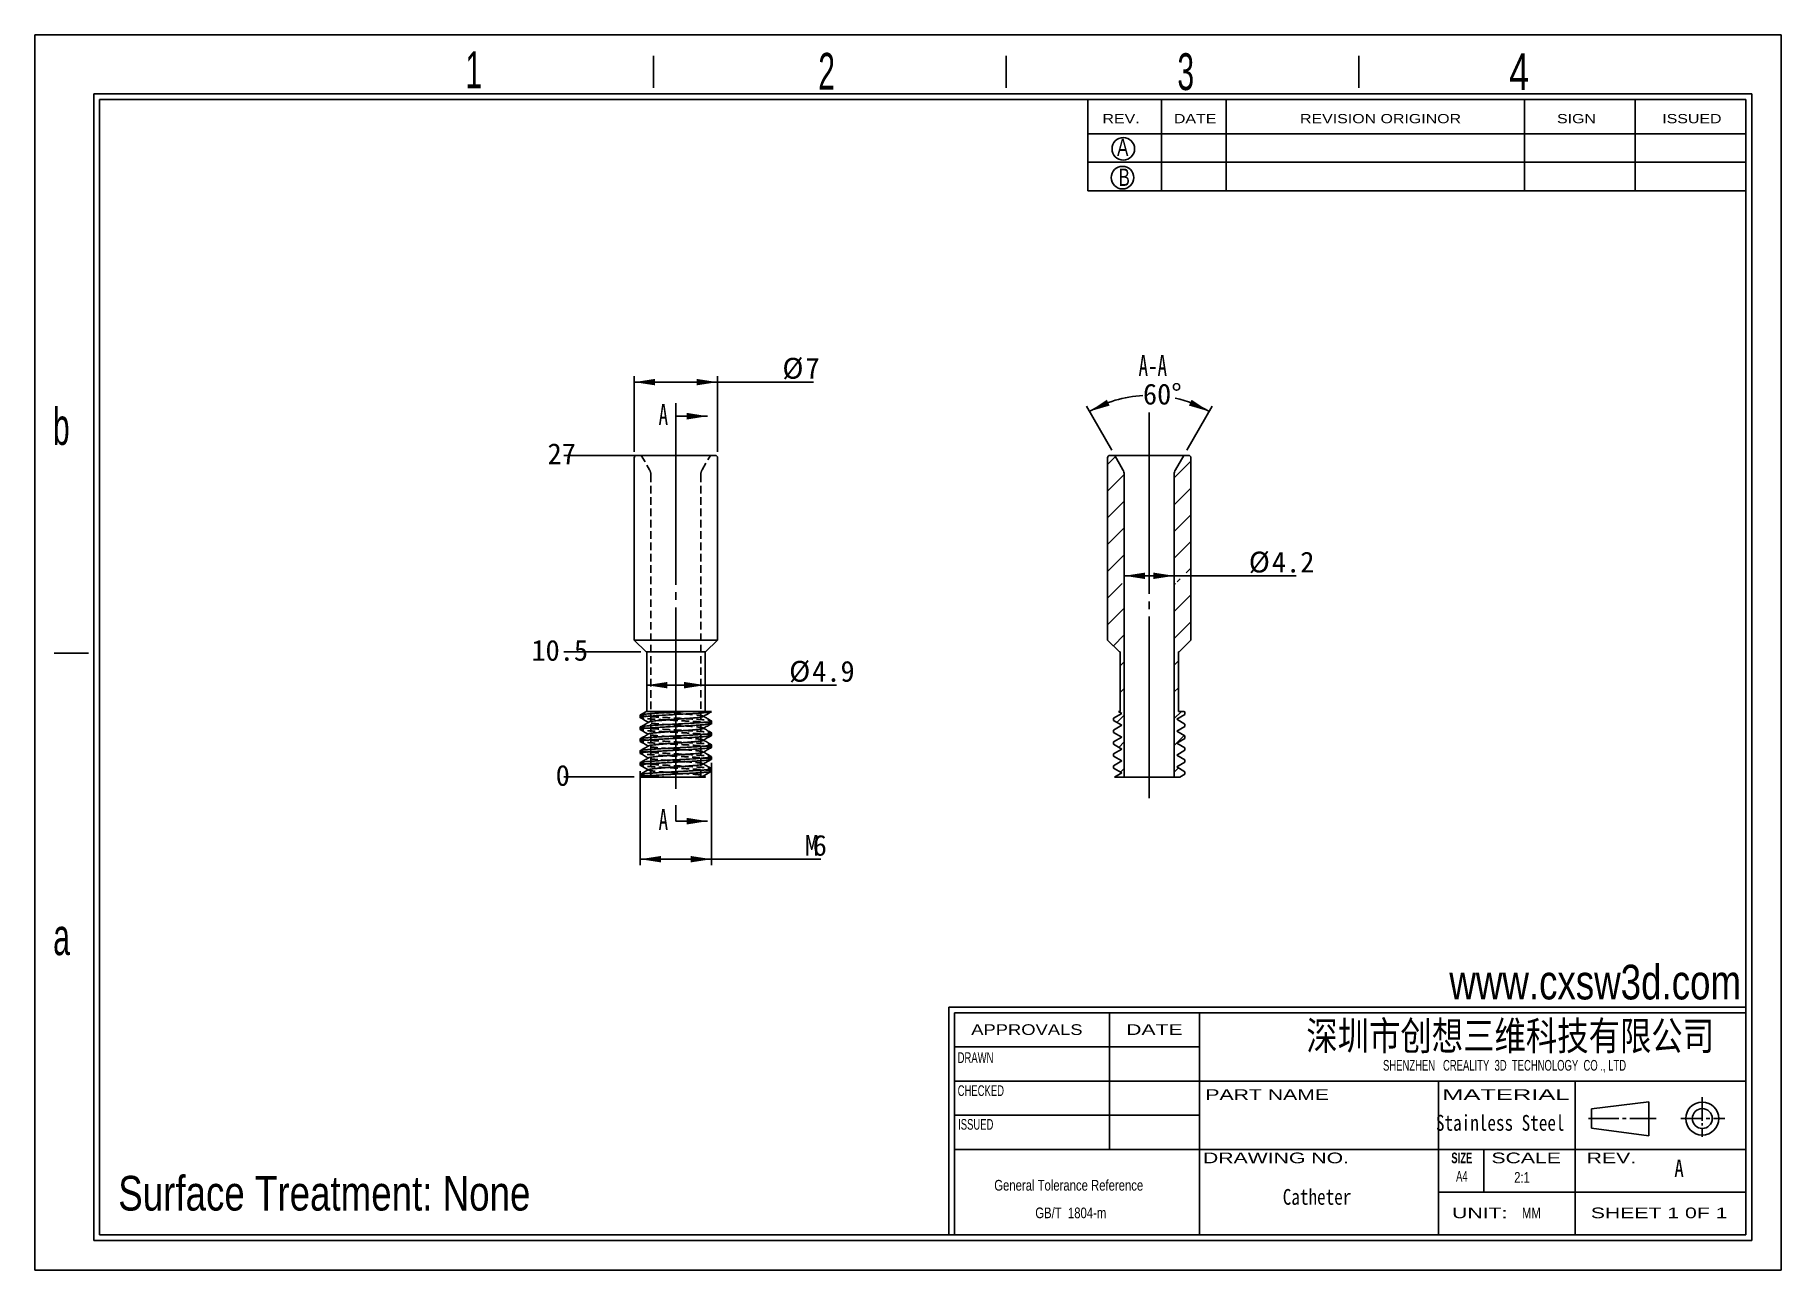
# Model space of a CAD drawing. Extents: x 1 to 148, y 1 to 104.
import ezdxf

# ---------------------------------------------------------------- set-up
doc = ezdxf.new("R2010")
doc.units = 0
doc.header["$LTSCALE"] = 0.5
for name, pattern in [('SLD-中心线', [34.29, 30.48, -1.27, 1.27, -1.27]), ('SLD-实线', [0]), ('SLD-点画线', [10.16, 6.35, -1.27, 1.27, -1.27]), ('SLD-虚线', [1.905, 1.27, -0.635])]:
    doc.linetypes.add(name, pattern=pattern)
doc.layers.get('0').update_dxf_attribs({"linetype": 'CONTINUOUS'})
for name, color, linetype in [('DIM', 5, 'SLD-实线'), ('SLD-0', 179, 'SLD-实线'), ('中心线', 1, 'SLD-点画线')]:
    doc.layers.add(name, color=color, linetype=linetype)
doc.styles.add('SLDTEXTSTYLE0', font='arial.ttf', dxfattribs={"width": 0.7584})
doc.styles.add('SLDTEXTSTYLE1', font='arial.ttf', dxfattribs={"width": 0.63516})
doc.styles.add('SLDTEXTSTYLE10', font='', dxfattribs={"width": 0.8})
doc.styles.add('SLDTEXTSTYLE11', font='', dxfattribs={"width": 0.67})
doc.styles.add('SLDTEXTSTYLE12', font='')
doc.styles.add('SLDTEXTSTYLE13', font='', dxfattribs={"width": 0.67})
doc.styles.add('SLDTEXTSTYLE2', font='GOTHIC.TTF', dxfattribs={"width": 0.7304})
doc.styles.add('SLDTEXTSTYLE3', font='GOTHIC.TTF', dxfattribs={"width": 0.61171})
doc.styles.add('SLDTEXTSTYLE4', font='arialbd.ttf', dxfattribs={"width": 0.63516})
doc.styles.add('SLDTEXTSTYLE5', font='arial.ttf', dxfattribs={"width": 1.422})
doc.styles.add('SLDTEXTSTYLE6', font='arial.ttf', dxfattribs={"width": 1.2324})
doc.styles.add('SLDTEXTSTYLE7', font='arial.ttf', dxfattribs={"width": 1.7064})
doc.styles.add('SLDTEXTSTYLE8', font='', dxfattribs={"width": 0.8, "bigfont": 'bigfont'})
doc.styles.add('SLDTEXTSTYLE9', font='', dxfattribs={"width": 0.8})
doc.styles.get('SLDTEXTSTYLE10').set_extended_font_data('宋体', bold=True)
doc.styles.get('SLDTEXTSTYLE11').set_extended_font_data('宋体')
doc.styles.get('SLDTEXTSTYLE12').set_extended_font_data('宋体')
doc.styles.get('SLDTEXTSTYLE13').set_extended_font_data('仿宋_GB2312')
doc.styles.get('SLDTEXTSTYLE8').set_extended_font_data('宋体', bold=True)
doc.styles.get('SLDTEXTSTYLE9').set_extended_font_data('宋体')
doc.dimstyles.new('SLDDIMSTYLE0', dxfattribs={"dimtxt": 1.75, "dimasz": 1.75, "dimexe": 0, "dimexo": 0.0625, "dimgap": 0.4375, "dimtad": 0, "dimtih": 1, "dimtoh": 1, "dimdec": 0, "dimrnd": 1e-09, "dimdsep": 46, "dimtxsty": 'SLDTEXTSTYLE11', "dimblk1": 'NONE', "dimblk2": 'NONE', "dimsah": 1, "dimcen": 0.09, "dimadec": 0, "dimazin": 0, "dimtfac": 1, "dimtdec": 0, "dimtofl": 0, "dimtmove": 0, "dimatfit": 3, "dimldrblk": 'NONE', "dimfxl": 0, "dimtolj": 1, "dimtzin": 12, "dimarcsym": 0})
doc.dimstyles.new('SLDDIMSTYLE1', dxfattribs={"dimtxt": 1.75, "dimasz": 1.75, "dimexe": 0, "dimexo": 0.0625, "dimgap": 0.4375, "dimtad": 0, "dimtih": 1, "dimtoh": 1, "dimrnd": 1e-09, "dimzin": 12, "dimdsep": 46, "dimtxsty": 'SLDTEXTSTYLE11', "dimblk1": 'NONE', "dimblk2": 'NONE', "dimsah": 1, "dimcen": 0.09, "dimadec": 0, "dimazin": 0, "dimtfac": 1, "dimtofl": 0, "dimtmove": 0, "dimatfit": 3, "dimldrblk": 'NONE', "dimfxl": 0, "dimtolj": 1, "dimtzin": 12, "dimarcsym": 0})
doc.dimstyles.new('SLDDIMSTYLE2', dxfattribs={"dimtxt": 1.75, "dimasz": 1.75, "dimexe": 0, "dimexo": 0.0625, "dimgap": 0.4375, "dimtad": 2, "dimrnd": 1e-09, "dimzin": 12, "dimdsep": 46, "dimtxsty": 'SLDTEXTSTYLE11', "dimsah": 1, "dimcen": 0.09, "dimadec": 0, "dimazin": 0, "dimtfac": 1, "dimtofl": 0, "dimtmove": 0, "dimatfit": 3, "dimfxl": 0, "dimtolj": 1, "dimtzin": 12, "dimarcsym": 0})
doc.dimstyles.new('SLDDIMSTYLE3', dxfattribs={"dimtxt": 1.75, "dimasz": 1.75, "dimexe": 0, "dimexo": 0.0625, "dimgap": 0.4375, "dimtad": 0, "dimtih": 1, "dimtoh": 1, "dimdec": 4, "dimlfac": 0.5, "dimzin": 12, "dimdsep": 46, "dimtxsty": 'SLDTEXTSTYLE11', "dimsah": 1, "dimcen": 0.09, "dimadec": 0, "dimazin": 0, "dimtfac": 1, "dimtdec": 1, "dimtofl": 0, "dimtmove": 0, "dimatfit": 3, "dimfxl": 0, "dimtolj": 1, "dimtzin": 12, "dimarcsym": 0})

msp = doc.modelspace()

# ---------------------------------------------------------------- texts
at = {"color": 7, "linetype": 'Continuous', "char_height": 1.75, "style": 'SLDTEXTSTYLE13'}
for s, insert, attachment_point in [('A-A', (94.7876, 77.4585), 2), ('A', (53.28321, 73.34222), 1), ('A', (53.28321, 39.34561), 1)]:
    msp.add_mtext(s, dxfattribs=dict(at, insert=insert, attachment_point=attachment_point))
at = {"layer": 'SLD-0'}
for s, insert, char_height, attachment_point, style in [('1', (37.05549, 102.94941), 3.08601, 1, 'SLDTEXTSTYLE3'), ('2', (66.69403, 102.8276), 3.08601, 1, 'SLDTEXTSTYLE3'), ('3', (96.85332, 102.79657), 3.08601, 1, 'SLDTEXTSTYLE3'), ('4', (124.72027, 102.79347), 3.08601, 1, 'SLDTEXTSTYLE2'), ('A', (91.78892, 95.62608), 1.45172, 1, 'SLDTEXTSTYLE2'), ('B', (91.91595, 93.11858), 1.45172, 1, 'SLDTEXTSTYLE2'), ('b', (2.41732, 73.00971), 3.08601, 1, 'SLDTEXTSTYLE3'), ('a', (2.4399, 30.17554), 3.08601, 1, 'SLDTEXTSTYLE3'), ('深圳市创想三维科技有限公司', (124.80336, 21.51965), 2.4140402, 2, 'SLDTEXTSTYLE8'), ('Stainless Steel', (123.96649, 13.66777), 1.3229167, 2, 'SLDTEXTSTYLE10'), ('A', (138.58918, 9.92685), 1.45521, 1, 'SLDTEXTSTYLE9'), ('Catheter', (108.58313, 7.45107), 1.322917, 2, 'SLDTEXTSTYLE10')]:
    msp.add_mtext(s, dxfattribs=dict(at, insert=insert, char_height=char_height, attachment_point=attachment_point, style=style))
at = {"layer": 'SLD-0', "color": 179}
for s, insert, char_height, attachment_point, style in [('REV.', (90.56441, 97.70003), 0.776817, 1, 'SLDTEXTSTYLE6'), ('DATE', (96.56324, 97.70003), 0.776817, 1, 'SLDTEXTSTYLE6'), ('REVISION ORIGINOR', (107.15408, 97.70003), 0.7768166, 1, 'SLDTEXTSTYLE6'), ('SIGN', (128.73319, 97.70003), 0.776817, 1, 'SLDTEXTSTYLE6'), ('ISSUED', (137.57407, 97.70003), 0.776817, 1, 'SLDTEXTSTYLE6'), ('APPROVALS', (84.21328, 21.28135), 0.896327, 2, 'SLDTEXTSTYLE6'), ('DATE', (94.92479, 21.28135), 0.896327, 2, 'SLDTEXTSTYLE5'), ('DRAWN', (79.90182, 18.92643), 0.896327, 2, 'SLDTEXTSTYLE1'), ('SHENZHEN   CREALITY  3D  TECHNOLOGY  CO ., LTD', (124.33, 18.28448), 0.8963268, 2, 'SLDTEXTSTYLE1'), ('CHECKED', (80.34783, 16.15736), 0.896327, 2, 'SLDTEXTSTYLE1'), ('PART NAME', (104.39697, 15.82271), 0.896327, 2, 'SLDTEXTSTYLE5'), ('MATERIAL', (124.44008, 15.82271), 0.896327, 2, 'SLDTEXTSTYLE7'), ('ISSUED', (79.91849, 13.32721), 0.896327, 2, 'SLDTEXTSTYLE1'), ('DRAWING NO.', (105.134, 10.51078), 0.8963268, 2, 'SLDTEXTSTYLE5'), ('SIZE', (120.73944, 10.51078), 0.896327, 2, 'SLDTEXTSTYLE4'), ('SCALE', (126.14447, 10.51078), 0.896327, 2, 'SLDTEXTSTYLE5'), ('REV.', (133.30508, 10.51078), 0.896327, 2, 'SLDTEXTSTYLE5'), ('A4', (120.74491, 8.97657), 0.896327, 2, 'SLDTEXTSTYLE1'), ('2:1', (125.79825, 8.87257), 0.896327, 2, 'SLDTEXTSTYLE0'), ('UNIT:', (122.24935, 5.89535), 0.896327, 2, 'SLDTEXTSTYLE5'), ('MM', (126.58043, 5.89535), 0.896327, 2, 'SLDTEXTSTYLE0'), ('SHEET 1 0F 1', (137.30998, 5.89535), 0.8963268, 2, 'SLDTEXTSTYLE5')]:
    msp.add_mtext(s, dxfattribs=dict(at, insert=insert, char_height=char_height, attachment_point=attachment_point, style=style))
at = {"layer": 'SLD-0', "color": 5, "char_height": 2.9104167, "attachment_point": 1, "style": 'SLDTEXTSTYLE0'}
for s, insert in [('www.cxsw3d.com', (119.69423, 26.27816)), ('Surface Treatment: None', (7.90433, 8.55322))]:
    msp.add_mtext(s, dxfattribs=dict(at, insert=insert))

# ---------------------------------------------------------------- blocks, each defined once
blk = doc.blocks.new('SW_NOTE_0')
at = {"layer": 'SLD-0', "color": 0, "char_height": 0.8963, "attachment_point": 2, "style": 'SLDTEXTSTYLE0'}
for s, insert in [('General Tolerance Reference ', (6.51, 1.16)), (' GB/T  1804-m', (6.55, -1.16))]:
    blk.add_mtext(s, dxfattribs=dict(at, insert=insert))
blk = doc.blocks.new('_D')
at = {"layer": 'DIM'}
blk.add_line((51.23, 42.04), (45.32, 42.04), dxfattribs=at)
at = {"layer": 'DIM', "insert": (44.64, 43.05), "char_height": 1.75, "attachment_point": 1, "rotation": 359.9998, "style": 'SLDTEXTSTYLE12'}
blk.add_mtext('0', dxfattribs=at)
blk = doc.blocks.new('_NONE')
blk = doc.blocks.new('_D_1')
at = {"layer": 'DIM'}
blk.add_line((51.78, 52.54), (45.32, 52.54), dxfattribs=at)
at = {"layer": 'DIM', "insert": (42.6, 53.55), "char_height": 1.75, "attachment_point": 1, "rotation": 359.9998, "style": 'SLDTEXTSTYLE12'}
blk.add_mtext('10.5', dxfattribs=at)
blk = doc.blocks.new('_D_2')
at = {"layer": 'DIM'}
blk.add_line((51.33, 69.04), (45.32, 69.04), dxfattribs=at)
at = {"layer": 'DIM', "insert": (43.96, 70.05), "char_height": 1.75, "attachment_point": 1, "rotation": 359.9998, "style": 'SLDTEXTSTYLE12'}
blk.add_mtext('27', dxfattribs=at)
blk = doc.blocks.new('_D_3')
at = {"layer": 'DIM'}
for p, q in [((51.23, 69.34), (51.23, 75.69)), ((51.23, 75.19), (58.23, 75.19)), ((58.23, 69.34), (58.23, 75.69)), ((58.23, 75.19), (66.3, 75.19))]:
    blk.add_line(p, q, dxfattribs=at)
for points in [[(51.23, 75.19), (52.98, 74.92), (52.98, 75.46)], [(58.23, 75.19), (56.48, 75.46), (56.48, 74.92)]]:
    blk.add_solid(points, dxfattribs=at)
at = {"layer": 'DIM', "char_height": 1.75, "attachment_point": 1, "style": 'SLDTEXTSTYLE12'}
for s, insert in [('%%c', (63.68, 77.23)), ('7', (65.62, 77.23))]:
    blk.add_mtext(s, dxfattribs=dict(at, insert=insert))
blk = doc.blocks.new('_D_4')
at = {"layer": 'DIM'}
for p, q in [((52.28, 49.75), (57.18, 49.75)), ((57.18, 49.75), (68.22, 49.75))]:
    blk.add_line(p, q, dxfattribs=at)
for points in [[(52.28, 49.75), (54.03, 49.48), (54.03, 50.02)], [(57.18, 49.75), (55.43, 50.02), (55.43, 49.48)]]:
    blk.add_solid(points, dxfattribs=at)
at = {"layer": 'DIM', "char_height": 1.75, "attachment_point": 1, "style": 'SLDTEXTSTYLE12'}
for s, insert in [('%%c', (64.25, 51.79)), ('4.9', (66.18, 51.79))]:
    blk.add_mtext(s, dxfattribs=dict(at, insert=insert))
blk = doc.blocks.new('_D_5')
at = {"layer": 'DIM'}
for p, q in [((51.73, 42.54), (51.73, 34.64)), ((57.73, 43.23), (57.73, 34.64)), ((51.73, 35.14), (57.73, 35.14)), ((57.73, 35.14), (66.91, 35.14))]:
    blk.add_line(p, q, dxfattribs=at)
for points in [[(51.73, 35.14), (53.48, 34.87), (53.48, 35.41)], [(57.73, 35.14), (55.98, 35.41), (55.98, 34.87)]]:
    blk.add_solid(points, dxfattribs=at)
at = {"layer": 'DIM', "char_height": 1.75, "attachment_point": 1, "style": 'SLDTEXTSTYLE12'}
for s, insert in [('M', (65.55, 37.18)), ('6', (66.23, 37.18))]:
    blk.add_mtext(s, dxfattribs=dict(at, insert=insert))
blk = doc.blocks.new('_D_6')
at = {"layer": 'DIM'}
for p, q in [((92.39, 58.93), (96.59, 58.93)), ((96.59, 58.93), (106.83, 58.93))]:
    blk.add_line(p, q, dxfattribs=at)
for points in [[(92.39, 58.93), (94.14, 58.66), (94.14, 59.2)], [(96.59, 58.93), (94.84, 59.2), (94.84, 58.66)]]:
    blk.add_solid(points, dxfattribs=at)
at = {"layer": 'DIM', "char_height": 1.75, "attachment_point": 1, "style": 'SLDTEXTSTYLE12'}
for s, insert in [('%%c', (102.85, 60.96)), ('4.2', (104.79, 60.96))]:
    blk.add_mtext(s, dxfattribs=dict(at, insert=insert))
blk = doc.blocks.new('_D_7')
at = {"layer": 'DIM'}
for p, q in [((91.34, 69.47), (89.21, 73.16)), ((97.64, 69.47), (99.77, 73.16))]:
    blk.add_line(p, q, dxfattribs=at)
for start, end in [(93.0387, 120), (60, 77.4414)]:
    blk.add_arc((94.49, 64.01), 10.07, start, end, dxfattribs=at)
for points in [[(89.46, 72.73), (91.16, 73.22), (90.93, 73.71)], [(99.52, 72.73), (98.05, 73.71), (97.82, 73.22)]]:
    blk.add_solid(points, dxfattribs=at)
at = {"layer": 'DIM', "insert": (93.96, 75.06), "char_height": 1.75, "attachment_point": 1, "style": 'SLDTEXTSTYLE12'}
blk.add_mtext('60°', dxfattribs=at)

# ---------------------------------------------------------------- dimensions: what is measured, and where the dimension line sits
at = {"layer": 'DIM'}
for base, p1, p2, text, picture, middle in [((58.23346, 75.18882), (51.23346, 68.83581), (58.23346, 68.83581), '%%c<>', '_D_3', (64.98823, 75.18882)), ((96.58937, 58.92666), (92.38937, 67.43096), (96.58937, 67.43096), '%%c<>', '_D_6', (104.83932, 58.92666)), ((57.18346, 49.75285), (52.28346, 47.53581), (57.18346, 47.53581), '%%c<>', '_D_4', (66.23419, 49.75285)), ((57.73346, 35.14156), (51.73346, 43.03535), (57.73346, 43.73393), 'M<>', '_D_5', (66.23419, 35.14156))]:
    dim = msp.add_linear_dim(base=base, p1=p1, p2=p2, text=text, dimstyle='SLDDIMSTYLE2', dxfattribs=at)
    dim.commit()
    dim.dimension.update_dxf_attribs({"geometry": picture, "text_midpoint": middle, "dimtype": 160})
dim = msp.add_angular_dim_2l(base=(98.14232, 73.38732), line1=((96.69937, 67.83581), (97.39219, 69.03581)), line2=((91.58655, 69.03581), (92.27937, 67.83581)), dimstyle='SLDDIMSTYLE3', override={"dimadec": 4, "dimazin": 3}, dxfattribs=at)
dim.commit()
dim.dimension.update_dxf_attribs({"geometry": '_D_7', "text_midpoint": (95.31689, 74.03949), "dimtype": 162})
for feature_location, offset, origin, dimstyle, picture, middle in [((51.83064, 69.03581), (-6.51244, 0.00002), (51.73364, 42.03598), 'SLDDIMSTYLE1', '_D_2', (44.63765, 69.03583)), ((52.28346, 52.53581), (-6.9653, 0.00002), (51.73364, 42.03598), 'SLDDIMSTYLE1', '_D_1', (43.95705, 52.53583)), ((51.7336424404, 42.0359831186), (-6.4155091189, 0.0000174147), (51.7336424404, 42.0359831186), 'SLDDIMSTYLE0', '_D', (44.9778555559, 42.036001457))]:
    dim = msp.add_ordinate_dim(feature_location=feature_location, offset=offset, dtype=0, origin=origin, dimstyle=dimstyle, dxfattribs=at)
    dim.commit()
    dim.dimension.update_dxf_attribs({"geometry": picture, "text_midpoint": middle})

# ---------------------------------------------------------------- linework, layer by layer
at = {"color": 7, "linetype": 'SLD-实线'}
for p, q in [((54.73346, 72.32941), (54.73346, 70.99941)), ((54.73346, 72.32941), (57.39346, 72.32941)), ((90.98937, 68.2805), (91.64443, 68.93556)), ((91.58655, 69.03581), (91.18937, 69.03581)), ((91.58655, 69.03581), (92.27937, 67.83581)), ((91.58655, 69.03581), (97.39219, 69.03581)), ((96.69937, 67.83581), (97.39219, 69.03581)), ((97.78937, 69.03581), (97.39219, 69.03581)), ((51.23347, 68.8358), (51.23347, 53.53581)), ((58.23347, 53.53581), (58.23347, 68.8358)), ((90.98937, 68.83581), (90.98937, 53.53581)), ((96.58937, 67.14531), (97.98937, 68.54531)), ((97.98937, 53.53581), (97.98937, 68.83581)), ((90.98937, 66.03544), (92.38936, 67.43542)), ((92.38937, 67.43096), (92.38937, 42.03581)), ((96.58937, 42.03581), (96.58937, 67.43096)), ((96.58937, 64.90024), (97.98937, 66.30024)), ((90.98937, 63.79037), (92.38937, 65.19037)), ((96.58937, 62.65518), (97.98937, 64.05518)), ((90.98937, 61.54531), (92.38937, 62.94531)), ((96.58937, 60.41012), (97.98937, 61.81012)), ((90.98937, 59.30024), (92.38937, 60.70024)), ((96.83937, 58.41505), (97.10098, 58.67666)), ((97.60098, 59.17666), (97.98937, 59.56505)), ((90.98937, 57.05518), (92.21662, 58.28243)), ((96.58937, 58.16505), (96.70675, 58.28243)), ((96.58937, 55.91999), (97.98937, 57.31999)), ((90.98937, 54.81012), (92.38937, 56.21012)), ((96.58937, 53.67492), (97.98937, 55.07492)), ((51.23347, 53.53581), (52.23346, 52.53581)), ((51.23347, 53.53581), (58.23347, 53.53581)), ((57.23347, 52.53581), (58.23347, 53.53581)), ((90.98937, 53.53581), (91.98937, 52.53581)), ((91.47475, 53.05043), (92.38937, 53.96505)), ((96.98937, 52.53581), (97.98937, 53.53581)), ((52.23346, 52.53581), (57.23347, 52.53581)), ((52.28346, 52.53581), (52.28346, 47.5358)), ((57.18346, 47.5358), (57.18346, 52.53581)), ((92.03937, 52.53581), (91.98937, 52.53581)), ((92.03937, 52.53581), (92.03937, 47.53581)), ((92.03937, 51.36999), (92.38937, 51.71999)), ((96.58937, 51.42986), (96.93937, 51.77986)), ((96.98937, 52.53581), (96.93937, 52.53581)), ((96.93937, 47.53581), (96.93937, 52.53581)), ((92.03937, 49.12492), (92.38937, 49.47492)), ((96.58937, 49.1848), (96.93937, 49.5348)), ((51.73346, 47.23347), (51.73346, 47.03554)), ((91.48937, 46.98416), (92.18292, 47.3847)), ((91.48937, 46.98416), (91.48937, 46.78586)), ((91.77839, 46.61888), (92.38937, 47.22986)), ((92.03937, 47.53581), (91.92036, 47.53581)), ((92.18292, 47.3847), (91.92074, 47.53612)), ((96.58937, 46.93973), (97.18544, 47.53581)), ((97.48921, 47.28506), (96.79588, 46.88465)), ((97.3988, 47.53581), (96.93937, 47.53581)), ((97.39871, 47.53581), (97.48937, 47.48343)), ((97.48937, 47.28516), (97.48937, 47.48343)), ((51.73346, 46.23381), (51.73346, 46.03546)), ((57.73347, 46.53519), (57.73347, 46.73468)), ((57.73347, 45.53533), (57.73347, 45.73421)), ((92.18375, 46.38468), (91.48937, 46.78586)), ((91.48937, 45.98351), (92.18375, 46.38468)), ((91.48937, 45.98351), (91.48937, 45.7859)), ((92.18382, 45.38468), (91.48937, 45.7859)), ((96.58937, 44.69467), (97.41961, 45.52491)), ((96.79588, 46.88465), (97.48937, 46.48415)), ((97.48937, 46.2847), (96.79651, 45.88467)), ((96.79651, 45.88467), (97.48937, 45.48464)), ((97.48937, 46.2847), (97.48937, 46.48415)), ((97.48937, 45.28468), (97.48937, 45.48464)), ((51.73346, 45.23385), (51.73346, 45.03532)), ((51.73346, 44.23398), (51.73346, 44.03519)), ((57.73347, 44.53547), (57.73347, 44.73407)), ((91.48937, 44.98346), (92.18382, 45.38468)), ((91.48937, 44.98346), (91.48937, 44.7859)), ((92.18382, 44.38467), (91.48937, 44.7859)), ((91.48937, 43.98345), (92.18382, 44.38467)), ((91.93374, 44.52916), (92.38937, 44.9848)), ((97.48937, 44.2847), (96.79652, 43.88468)), ((97.48937, 45.28468), (96.79655, 44.88468)), ((96.79655, 44.88468), (97.48937, 44.48467)), ((97.48937, 44.2847), (97.48937, 44.48467)), ((51.73346, 43.23412), (51.73346, 43.03535)), ((51.74088, 43.02375), (52.4104, 42.63492)), ((52.44765, 42.65655), (51.74149, 42.24658)), ((57.00927, 43.10918), (57.70163, 43.51317)), ((57.73347, 43.53551), (57.73347, 43.73393)), ((57.73347, 42.53535), (57.73347, 42.73454)), ((91.48937, 43.98345), (91.48937, 43.78586)), ((92.18377, 43.38467), (91.48937, 43.78586)), ((91.48937, 42.98348), (92.18377, 43.38467)), ((91.48937, 42.98348), (91.48937, 42.78468)), ((92.18224, 42.38465), (91.48937, 42.78468)), ((92.08844, 42.4388), (92.38937, 42.73973)), ((96.58937, 42.4496), (96.94099, 42.80123)), ((97.48937, 43.28481), (96.79641, 42.8847)), ((96.79641, 42.8847), (97.48937, 42.48461)), ((96.79652, 43.88468), (97.48937, 43.48466)), ((97.33605, 43.19628), (97.48937, 43.3496)), ((97.48937, 43.28481), (97.48937, 43.48466)), ((51.73346, 42.23453), (51.73346, 42.03581)), ((51.73354, 42.03581), (51.73346, 42.03581)), ((57.02015, 42.1136), (57.72678, 42.524)), ((57.2202, 42.03989), (57.05669, 42.13482)), ((91.57805, 42.03581), (92.18224, 42.38465)), ((91.57805, 42.03581), (92.38937, 42.03581)), ((91.68544, 42.03581), (91.83216, 42.18253)), ((96.58937, 42.03581), (92.38937, 42.03581)), ((96.58937, 42.03581), (97.0581, 42.03581)), ((97.48937, 42.28482), (97.0581, 42.03581)), ((97.48937, 42.28482), (97.48937, 42.48461)), ((54.73346, 38.3328), (54.73346, 39.6628)), ((54.73346, 38.3328), (57.39346, 38.3328))]:
    msp.add_line(p, q, dxfattribs=at)
at = {"color": 7, "linetype": 'SLD-虚线'}
for p, q in [((51.83065, 69.0358), (52.52346, 67.83581)), ((56.94347, 67.83581), (57.63629, 69.0358)), ((52.63346, 67.43096), (52.63346, 42.03581)), ((56.83347, 42.03581), (56.83347, 67.43096)), ((57.05639, 47.13465), (57.02241, 47.1544)), ((52.41109, 45.63513), (52.44559, 45.61494)), ((52.41963, 46.63093), (52.45561, 46.60995)), ((57.05616, 46.13429), (57.02154, 46.15441)), ((52.41089, 44.63508), (52.44554, 44.61493)), ((57.05591, 45.13418), (57.02125, 45.15451)), ((57.05601, 44.13429), (57.02295, 44.15351)), ((52.4104, 42.63492), (52.44679, 42.61379)), ((52.4108, 43.63506), (52.44522, 43.61505)), ((57.00228, 43.1051), (57.00927, 43.10918)), ((57.04023, 43.13519), (57.00927, 43.10918)), ((57.0532, 43.13481), (57.01017, 43.15991)), ((57.03951, 43.13505), (57.0303, 43.14226)), ((57.73346, 43.53589), (57.71986, 43.54497)), ((57.05669, 42.13482), (57.02021, 42.156))]:
    msp.add_line(p, q, dxfattribs=at)
at = {"color": 7, "linetype": 'SLD-实线'}
for centre, radius, start, end in [((51.43346, 68.83581), 0.2, 90, 180), ((58.03346, 68.83581), 0.2, 0, 90), ((91.18937, 68.83581), 0.2, 90, 180), ((97.78937, 68.83581), 0.2, 0, 89.9904801), ((91.58937, 67.43096), 0.8, 0, 30.4015477), ((97.38937, 67.43096), 0.8, 149.5984523, 180)]:
    msp.add_arc(centre, radius, start, end, dxfattribs=at)
at = {"color": 7, "linetype": 'SLD-虚线'}
for centre, start, end in [((51.83346, 67.43096), 0, 30.4015477), ((57.63346, 67.43096), 149.5984523, 180)]:
    msp.add_arc(centre, 0.8, start, end, dxfattribs=at)
at = {"color": 7, "linetype": 'SLD-实线'}
for points, knots in [([(51.43346, 69.03581), (51.43437, 69.03581), (51.43616, 69.03581), (51.45087, 69.03581), (51.47439, 69.03581), (51.50758, 69.03581), (51.5502, 69.03581), (51.60233, 69.03581), (51.72017, 69.03581), (51.95484, 69.03581), (52.3841, 69.03581), (52.90822, 69.03581), (53.49499, 69.03581), (54.11118, 69.03581), (54.73329, 69.03581), (55.35556, 69.03581), (55.97161, 69.03581), (56.55856, 69.03581), (57.08257, 69.03581), (57.51205, 69.03581), (57.76703, 69.03581), (57.90768, 69.03581), (57.98007, 69.03581), (58.02524, 69.03581), (58.03071, 69.03581), (58.03346, 69.03581)], [0, 0, 0, 0, 0.017281094, 0.034438834, 0.051522962, 0.068583865, 0.085672133, 0.102838115, 0.120131482, 0.185084275, 0.250088806, 0.315041621, 0.380046176, 0.440004671, 0.500014389, 0.559972898, 0.619982627, 0.68493542, 0.749939951, 0.814892767, 0.879897321, 0.910048706, 0.939936074, 0.969829777, 1, 1, 1, 1]), ([(51.7672, 47.01338), (51.76334, 47.01434), (51.73291, 47.02196), (51.7332, 47.02921), (51.73346, 47.03554)], [0, 0, 0, 0, 0.126746901, 1, 1, 1, 1]), ([(55.68075, 47.53577), (55.45436, 47.52328), (55.2234, 47.51024), (54.75251, 47.48434), (54.5124, 47.47155), (54.04736, 47.44714), (53.8166, 47.4352), (53.37838, 47.41046), (53.17269, 47.39747), (52.78817, 47.37149), (52.61223, 47.35874), (52.30545, 47.33429), (52.17115, 47.32228), (51.95594, 47.29767), (51.87379, 47.28471), (51.76173, 47.25859), (51.73346, 47.24587), (51.73346, 47.23346)], [0, 0, 0, 0, 0.125, 0.125, 0.25, 0.25, 0.375, 0.375, 0.5, 0.5, 0.625, 0.625, 0.75, 0.75, 0.875, 0.875, 1, 1, 1, 1]), ([(51.7335, 47.03543), (51.73535, 47.05628), (51.81511, 47.07713), (52.1184, 47.11883), (52.34183, 47.13967), (52.89865, 47.18137), (53.23182, 47.20222), (53.95759, 47.24392), (54.3499, 47.26477), (55.13437, 47.30647), (55.52623, 47.32732), (56.25026, 47.36901), (56.58215, 47.38986), (57.13576, 47.43156), (57.35727, 47.45241), (57.65639, 47.49411), (57.73387, 47.51496), (57.73346, 47.53581)], [0, 0, 0, 0, 0.125, 0.125, 0.25, 0.25, 0.375, 0.375, 0.5, 0.5, 0.625, 0.625, 0.75, 0.75, 0.875, 0.875, 1, 1, 1, 1]), ([(52.2431, 47.53662), (52.19315, 47.50757), (52.02607, 47.41042), (51.85887, 47.31339), (51.74166, 47.24538)], [0, 0, 0, 0, 0.298985241, 1, 1, 1, 1]), ([(51.75839, 47.01619), (51.87474, 46.94848), (52.09539, 46.8201), (52.31556, 46.69165), (52.41963, 46.63093)], [0, 0, 0, 0, 0.5273064783, 1, 1, 1, 1]), ([(52.24358, 47.5358), (52.2438, 47.5358), (52.2445, 47.5358), (52.282, 47.5358), (52.36929, 47.5358), (52.50168, 47.5358), (52.67459, 47.5358), (52.88354, 47.5358), (53.12434, 47.5358), (53.3926, 47.5358), (53.68478, 47.5358), (53.99703, 47.5358), (54.32424, 47.5358), (54.66169, 47.5358), (55.00351, 47.5358), (55.34589, 47.5358), (55.56935, 47.5358), (55.68073, 47.5358)], [0, 0, 0, 0, 0.030237665, 0.099718386, 0.16876525, 0.237585964, 0.307439557, 0.376654573, 0.446092423, 0.515378057, 0.584279121, 0.653076801, 0.7227423, 0.792002544, 0.861407477, 0.930919051, 1, 1, 1, 1]), ([(52.42776, 46.63539), (52.43418, 46.64425), (52.44721, 46.66222), (52.54955, 46.68898), (52.71137, 46.71582), (52.92841, 46.74244), (53.19933, 46.76952), (53.51328, 46.79648), (53.86482, 46.82354), (54.23603, 46.85023), (54.62546, 46.87722), (55.01581, 46.9041), (55.40134, 46.93124), (55.76314, 46.958), (56.09854, 46.98495), (56.3939, 47.01172), (56.64453, 47.03893), (56.83492, 47.06577), (56.9681, 47.09167), (57.00446, 47.10841), (57.02182, 47.11641)], [0, 0, 0, 0, 0.055234688, 0.112101926, 0.166580516, 0.222574704, 0.278290732, 0.33565151, 0.390511171, 0.446947937, 0.502238507, 0.559112982, 0.614383337, 0.671296679, 0.726188151, 0.782610565, 0.838250194, 0.895593576, 0.950132048, 1, 1, 1, 1]), ([(55.68075, 47.53581), (55.9774, 47.53581), (56.25844, 47.53581), (56.76225, 47.53581), (56.98494, 47.53581), (57.35041, 47.53581), (57.49315, 47.53581), (57.68485, 47.53581), (57.73379, 47.53581), (57.73346, 47.53581)], [0, 0, 0, 0, 0.25, 0.25, 0.5, 0.5, 0.75, 0.75, 1, 1, 1, 1]), ([(57.02454, 47.11613), (57.14305, 47.18509), (57.37715, 47.3213), (57.61138, 47.45692), (57.72703, 47.52388)], [0, 0, 0, 0, 0.5062521412, 1, 1, 1, 1]), ([(57.72566, 46.74618), (57.60833, 46.81419), (57.38514, 46.94358), (57.16216, 47.07318), (57.05639, 47.13465)], [0, 0, 0, 0, 0.525679178, 1, 1, 1, 1]), ([(97.47719, 47.49816), (97.46183, 47.50707), (97.44002, 47.51973), (97.41821, 47.53239), (97.41176, 47.53613)], [0, 0, 0, 0, 0.704137021, 1, 1, 1, 1]), ([(97.46641, 47.49899), (97.4776, 47.49401), (97.48934, 47.48879), (97.48937, 47.48367), (97.48937, 47.48343)], [0, 0, 0, 0, 0.952808234, 1, 1, 1, 1]), ([(57.71524, 45.74947), (57.72354, 45.74439), (57.74494, 45.73127), (57.70756, 45.70993), (57.59596, 45.68323), (57.40139, 45.6562), (57.12912, 45.63006), (56.78568, 45.60421), (56.38731, 45.57652), (55.93802, 45.54868), (55.4586, 45.52235), (54.95403, 45.49659), (54.44785, 45.4692), (53.94526, 45.44118), (53.46948, 45.41468), (53.02542, 45.38891), (52.63396, 45.36191), (52.29856, 45.33362), (52.03682, 45.30738), (51.84347, 45.27989), (51.76482, 45.26127), (51.71323, 45.23385), (51.73347, 45.23385), (51.73347, 45.23385)], [0, 0, 0, 0, 0.030530582, 0.078680286, 0.128048654, 0.179427469, 0.232295509, 0.283674134, 0.336542917, 0.387921269, 0.440788278, 0.49216788, 0.545038433, 0.596415105, 0.649281762, 0.700662902, 0.753534573, 0.804910701, 0.857776186, 0.909158688, 0.962031612, 0.999995339, 1, 1, 1, 1]), ([(51.74996, 46.02152), (51.74256, 46.02618), (51.72227, 46.03896), (51.75956, 46.05948), (51.87093, 46.08565), (52.06555, 46.11308), (52.33777, 46.13966), (52.68123, 46.16542), (53.07964, 46.19234), (53.52891, 46.22053), (54.00831, 46.2473), (54.51289, 46.27315), (55.01913, 46.29968), (55.5217, 46.32795), (55.99746, 46.35492), (56.44153, 46.38089), (56.83299, 46.40705), (57.16855, 46.43544), (57.42963, 46.46214), (57.62533, 46.48995), (57.69581, 46.50786), (57.7633, 46.53519), (57.73346, 46.53519), (57.73346, 46.53519)], [0, 0, 0, 0, 0.027724186, 0.076013029, 0.125524813, 0.177050044, 0.230068544, 0.281599211, 0.334624239, 0.386148982, 0.439167866, 0.49069946, 0.543725663, 0.59525025, 0.648268192, 0.699801122, 0.752829016, 0.804353277, 0.857370811, 0.908904473, 0.961932841, 0.999996832, 1, 1, 1, 1]), ([(51.75164, 45.02003), (51.74336, 45.02514), (51.722, 45.03833), (51.75939, 45.05941), (51.87097, 45.08586), (52.06554, 45.11313), (52.3378, 45.13951), (52.68123, 45.16527), (53.07963, 45.19255), (53.5289, 45.22061), (54.00831, 45.24719), (54.5129, 45.27295), (55.0191, 45.29988), (55.52168, 45.32808), (55.99745, 45.35482), (56.44152, 45.38069), (56.83297, 45.4072), (57.16848, 45.43558), (57.42978, 45.46209), (57.62472, 45.48973), (57.69787, 45.50792), (57.76016, 45.53533), (57.73346, 45.53533), (57.73346, 45.53533)], [0, 0, 0, 0, 0.030447903, 0.078601611, 0.127974241, 0.179355972, 0.232227574, 0.283612111, 0.336487062, 0.387867972, 0.440739121, 0.49212537, 0.545002014, 0.596382097, 0.649252094, 0.700639517, 0.753517619, 0.804897869, 0.857767058, 0.909155399, 0.96203437, 0.999996468, 1, 1, 1, 1]), ([(57.71564, 46.74986), (57.72375, 46.74485), (57.74487, 46.7318), (57.70741, 46.7089), (57.59536, 46.68244), (57.4002, 46.65633), (57.12751, 46.6309), (56.7838, 46.60351), (56.38519, 46.57556), (55.93564, 46.54859), (55.45602, 46.52307), (54.95143, 46.4963), (54.44532, 46.46822), (53.94276, 46.44096), (53.46707, 46.41522), (53.02331, 46.38898), (52.63206, 46.36087), (52.2974, 46.33327), (52.03436, 46.30727), (51.84747, 46.28149), (51.74955, 46.25644), (51.73814, 46.24071), (51.7335, 46.23431)], [0, 0, 0, 0, 0.03014334, 0.078508274, 0.128102871, 0.17958657, 0.232563746, 0.284036803, 0.337002562, 0.388483385, 0.441457381, 0.492930706, 0.545897279, 0.597375671, 0.650348242, 0.701822412, 0.754790106, 0.806267491, 0.859238002, 0.91071381, 0.963682372, 1, 1, 1, 1]), ([(52.44255, 45.65341), (52.32551, 45.58538), (52.09134, 45.44924), (51.85702, 45.31329), (51.7398, 45.24529)], [0, 0, 0, 0, 0.499765935, 1, 1, 1, 1]), ([(51.7411, 46.02411), (51.80272, 45.98863), (51.9189, 45.92173), (52.10952, 45.812), (52.27465, 45.7149), (52.36881, 45.65985), (52.41109, 45.63513)], [0, 0, 0, 0, 0.2914051857, 0.5494212058, 0.7976868422, 1, 1, 1, 1]), ([(52.51717, 46.67949), (52.40379, 46.61185), (52.17699, 46.47654), (51.94923, 46.34127), (51.83534, 46.27363)], [0, 0, 0, 0, 0.499954807, 1, 1, 1, 1]), ([(52.45114, 45.65338), (52.45721, 45.65802), (52.47487, 45.67149), (52.57775, 45.69405), (52.74747, 45.72079), (52.97769, 45.74778), (53.25477, 45.77461), (53.57934, 45.80174), (53.93307, 45.82853), (54.31113, 45.85547), (54.69821, 45.88225), (55.09186, 45.90941), (55.47089, 45.93626), (55.83035, 45.96316), (56.15695, 45.98988), (56.44683, 46.01708), (56.68406, 46.04396), (56.86462, 46.07086), (56.98209, 46.09503), (57.00848, 46.11049), (57.01954, 46.11696)], [0, 0, 0, 0, 0.0299684445, 0.0871083136, 0.1459135872, 0.2031334582, 0.2619803345, 0.3193917777, 0.3785130576, 0.4354617856, 0.4940016837, 0.5516523087, 0.6110507496, 0.6677712874, 0.7260550502, 0.7839077138, 0.8435420575, 0.900079316, 0.9581564874, 1, 1, 1, 1]), ([(57.02534, 45.11641), (57.14233, 45.18441), (57.3764, 45.32045), (57.61063, 45.45633), (57.72779, 45.5243)], [0, 0, 0, 0, 0.499786593, 1, 1, 1, 1]), ([(57.02621, 46.11689), (57.14338, 46.18499), (57.37786, 46.32126), (57.61234, 46.4573), (57.72965, 46.52536)], [0, 0, 0, 0, 0.499723733, 1, 1, 1, 1]), ([(57.72384, 45.74653), (57.60667, 45.81449), (57.38399, 45.94365), (57.16155, 46.073), (57.05616, 46.13429)], [0, 0, 0, 0, 0.52618214, 1, 1, 1, 1]), ([(57.71712, 44.7478), (57.72444, 44.74321), (57.74464, 44.73057), (57.70735, 44.70995), (57.59602, 44.68343), (57.40138, 44.65621), (57.12914, 44.62989), (56.78569, 44.60412), (56.3873, 44.57674), (55.93803, 44.54872), (55.45861, 44.52221), (54.95403, 44.49644), (54.44783, 44.46942), (53.94525, 44.44126), (53.46948, 44.41456), (53.02541, 44.38872), (52.63396, 44.3621), (52.29849, 44.33373), (52.03701, 44.30728), (51.84271, 44.27968), (51.76738, 44.2614), (51.70933, 44.23398), (51.73347, 44.23398), (51.73347, 44.23398)], [0, 0, 0, 0, 0.027460987, 0.075763146, 0.125287897, 0.176828421, 0.229862947, 0.281405541, 0.334443437, 0.385982473, 0.439016906, 0.490560703, 0.543599765, 0.595138767, 0.648171356, 0.699717011, 0.75275726, 0.804295758, 0.857327894, 0.908874429, 0.961916212, 0.999996081, 1, 1, 1, 1]), ([(51.75124, 44.01999), (51.74313, 44.02506), (51.72216, 44.03815), (51.75935, 44.05941), (51.87098, 44.08607), (52.06554, 44.11315), (52.33781, 44.13934), (52.68125, 44.16517), (53.07962, 44.19277), (53.52891, 44.22067), (54.00833, 44.24704), (54.5129, 44.2728), (55.01908, 44.30009), (55.52167, 44.32816), (55.99745, 44.35471), (56.44151, 44.38047), (56.83297, 44.40748), (57.16839, 44.4354), (57.43005, 44.46315), (57.62373, 44.48533), (57.70118, 44.52226), (57.75513, 44.5138), (57.73346, 44.53547), (57.73346, 44.53547)], [0, 0, 0, 0, 0.030368245, 0.078525857, 0.127902545, 0.179289493, 0.232166613, 0.28355375, 0.336431962, 0.387818438, 0.440694446, 0.49208266, 0.544962533, 0.596347894, 0.649222953, 0.700612725, 0.753493785, 0.804878082, 0.857752803, 0.909144049, 0.962026438, 0.999995648, 1, 1, 1, 1]), ([(52.44151, 44.65287), (52.32435, 44.58477), (52.08989, 44.44849), (51.85541, 44.31244), (51.7381, 44.24438)], [0, 0, 0, 0, 0.4997209154, 1, 1, 1, 1]), ([(51.74298, 44.0229), (51.86014, 43.95494), (52.08286, 43.82575), (52.30535, 43.69638), (52.4108, 43.63506)], [0, 0, 0, 0, 0.526024261, 1, 1, 1, 1]), ([(51.74322, 45.02286), (51.86039, 44.95489), (52.08306, 44.82572), (52.3055, 44.69636), (52.41089, 44.63508)], [0, 0, 0, 0, 0.526214924, 1, 1, 1, 1]), ([(52.44551, 43.65232), (52.46059, 43.66004), (52.49268, 43.67648), (52.6217, 43.70185), (52.80737, 43.72844), (53.05298, 43.75561), (53.34631, 43.78261), (53.67992, 43.80954), (54.03844, 43.83616), (54.42321, 43.86329), (54.81453, 43.89025), (55.20365, 43.91724), (55.57544, 43.94387), (55.92972, 43.97096), (56.24719, 43.99789), (56.52033, 44.02492), (56.74198, 44.05159), (56.90621, 44.07864), (56.99933, 44.09999), (57.01292, 44.11242), (57.01651, 44.11571)], [0, 0, 0, 0, 0.049960795, 0.106344861, 0.164268652, 0.222360971, 0.282226518, 0.338734318, 0.396802801, 0.454749368, 0.514436944, 0.571108272, 0.629368349, 0.687129008, 0.746597153, 0.803473485, 0.861969304, 0.919508818, 0.978718226, 1, 1, 1, 1]), ([(52.44896, 44.65282), (52.45851, 44.65877), (52.48295, 44.67399), (52.59871, 44.69792), (52.77852, 44.72479), (53.01213, 44.7514), (53.30011, 44.77864), (53.62915, 44.80563), (53.98768, 44.83248), (54.36288, 44.85909), (54.75749, 44.88632), (55.14811, 44.91333), (55.52506, 44.9402), (55.87682, 44.96678), (56.20435, 44.99401), (56.48444, 45.02103), (56.71411, 45.04791), (56.88464, 45.07449), (56.99094, 45.09742), (57.00974, 45.11144), (57.01645, 45.11644)], [0, 0, 0, 0, 0.0384941971, 0.0984349056, 0.1547383314, 0.2125568836, 0.2707633512, 0.3308047559, 0.3870441114, 0.444792726, 0.5030475092, 0.5631398684, 0.6193537535, 0.677078153, 0.7353406457, 0.7954348511, 0.8516631432, 0.9094062272, 0.9676363131, 1, 1, 1, 1]), ([(57.02399, 44.11568), (57.1411, 44.18376), (57.37543, 44.31998), (57.60987, 44.45599), (57.72715, 44.52403)], [0, 0, 0, 0, 0.49973903, 1, 1, 1, 1]), ([(57.72619, 44.74514), (57.66452, 44.78055), (57.54982, 44.84641), (57.35506, 44.95812), (57.18886, 45.05632), (57.09742, 45.10987), (57.05591, 45.13418)], [0, 0, 0, 0, 0.29652197, 0.551476372, 0.796386138, 1, 1, 1, 1]), ([(57.72589, 43.74523), (57.60863, 43.81326), (57.38528, 43.94284), (57.16205, 44.07263), (57.05601, 44.13429)], [0, 0, 0, 0, 0.524980414, 1, 1, 1, 1]), ([(51.75061, 43.02103), (51.74294, 43.02582), (51.72213, 43.03883), (51.75889, 43.05952), (51.8673, 43.08452), (52.05876, 43.11164), (52.32889, 43.13846), (52.67049, 43.16462), (53.06738, 43.19161), (53.51551, 43.21934), (53.99415, 43.24575), (54.49831, 43.27199), (55.00452, 43.29951), (55.5076, 43.32687), (55.98425, 43.35291), (56.42945, 43.3797), (56.82253, 43.40733), (57.15951, 43.43429), (57.4247, 43.46014), (57.61532, 43.48758), (57.71432, 43.51277), (57.73365, 43.52871), (57.73346, 43.53541), (57.73346, 43.53553)], [0, 0, 0, 0, 0.02771817, 0.075244875, 0.123937378, 0.175425485, 0.228406412, 0.279899475, 0.332885999, 0.384375071, 0.437358047, 0.488849077, 0.541833665, 0.59332404, 0.646307277, 0.697797006, 0.750779561, 0.802271803, 0.855256484, 0.90674488, 0.959726722, 0.999267663, 1, 1, 1, 1]), ([(57.73346, 43.73393), (57.73346, 43.72376), (57.71402, 43.71385), (57.63761, 43.69299), (57.57967, 43.68197), (57.42937, 43.66053), (57.33729, 43.65007), (57.11913, 43.6295), (56.99261, 43.61939), (56.57785, 43.58924), (56.24311, 43.5671), (55.70171, 43.53554), (55.51171, 43.52518), (55.12557, 43.5049), (54.93108, 43.49505), (54.5394, 43.47446), (54.34063, 43.46348), (53.95657, 43.44202), (53.76953, 43.43146), (53.40558, 43.4107), (53.23053, 43.40058), (52.90553, 43.38054), (52.75321, 43.37037), (52.47343, 43.34889), (52.34938, 43.33809), (52.13187, 43.31691), (52.03769, 43.30642), (51.88721, 43.2861), (51.83035, 43.27626), (51.75331, 43.25583), (51.73346, 43.24499), (51.73346, 43.23412)], [0, 0, 0, 0, 0.0625, 0.0625, 0.125, 0.125, 0.1875, 0.1875, 0.25, 0.25, 0.375, 0.375, 0.4375, 0.4375, 0.5, 0.5, 0.5625, 0.5625, 0.625, 0.625, 0.6875, 0.6875, 0.75, 0.75, 0.8125, 0.8125, 0.875, 0.875, 0.9375, 0.9375, 1, 1, 1, 1]), ([(51.73354, 42.03628), (51.73494, 42.04695), (51.75567, 42.05731), (51.83451, 42.07777), (51.89359, 42.08797), (52.04578, 42.10857), (52.13868, 42.11917), (52.35831, 42.14041), (52.48532, 42.151), (52.90128, 42.1817), (53.23642, 42.20206), (53.7776, 42.23376), (53.96748, 42.24439), (54.35294, 42.2651), (54.54703, 42.27511), (54.93787, 42.29546), (55.13614, 42.30608), (55.51906, 42.32726), (55.70552, 42.33777), (56.06825, 42.35859), (56.24264, 42.3688), (56.5664, 42.38904), (56.71809, 42.39937), (56.99675, 42.42074), (57.12029, 42.4313), (57.33687, 42.45207), (57.43063, 42.46237), (57.58045, 42.4827), (57.63704, 42.49285), (57.7137, 42.51397), (57.73346, 42.52478), (57.73346, 42.53535)], [0, 0, 0, 0, 0.0625, 0.0625, 0.125, 0.125, 0.1875, 0.1875, 0.25, 0.25, 0.375, 0.375, 0.4375, 0.4375, 0.5, 0.5, 0.5625, 0.5625, 0.625, 0.625, 0.6875, 0.6875, 0.75, 0.75, 0.8125, 0.8125, 0.875, 0.875, 0.9375, 0.9375, 1, 1, 1, 1]), ([(52.44064, 43.6524), (52.32347, 43.5843), (52.08901, 43.44804), (51.85454, 43.312), (51.73724, 43.24394)], [0, 0, 0, 0, 0.4997251829, 1, 1, 1, 1]), ([(57.73346, 42.73492), (57.73346, 42.73479), (57.73368, 42.72663), (57.71057, 42.71038), (57.60431, 42.68573), (57.41799, 42.65927), (57.1507, 42.63265), (56.81185, 42.60582), (56.41718, 42.5787), (55.97073, 42.55204), (55.49327, 42.52513), (54.98974, 42.49797), (54.48346, 42.47159), (53.97977, 42.44419), (53.50194, 42.41759), (53.055, 42.39073), (52.65962, 42.36361), (52.32011, 42.33697), (52.05138, 42.31002), (51.85941, 42.2829), (51.74868, 42.25816), (51.74256, 42.24175), (51.73986, 42.23453)], [0, 0, 0, 0, 0.0007533, 0.048556907, 0.097479255, 0.150438282, 0.204933185, 0.257892474, 0.312387782, 0.365347204, 0.419842634, 0.472802099, 0.527297731, 0.580256525, 0.634752241, 0.68771143, 0.742206877, 0.795166188, 0.849661651, 0.902620828, 0.957116296, 1, 1, 1, 1]), ([(57.00927, 43.10918), (57.00898, 43.10893), (56.99808, 43.09945), (56.91635, 43.081), (56.75934, 43.05361), (56.53887, 43.02716), (56.26758, 43.00003), (55.95535, 42.97283), (55.60454, 42.94618), (55.23199, 42.91942), (54.84262, 42.89222), (54.45399, 42.86541), (54.06998, 42.83862), (53.70712, 42.81196), (53.36923, 42.78449), (53.07433, 42.75766), (52.82483, 42.73108), (52.6332, 42.70409), (52.49914, 42.67813), (52.4639, 42.66163), (52.44744, 42.65392)], [0, 0, 0, 0, 0.001646589, 0.062264104, 0.120854795, 0.181178578, 0.23932503, 0.299137968, 0.357519208, 0.417615943, 0.475757895, 0.535569818, 0.593748648, 0.653590459, 0.712173707, 0.772495865, 0.830472157, 0.890099451, 0.948625269, 1, 1, 1, 1]), ([(57.70711, 42.75369), (57.59081, 42.82139), (57.37259, 42.9484), (57.15487, 43.07547), (57.0532, 43.13481)], [0, 0, 0, 0, 0.533002785, 1, 1, 1, 1]), ([(57.69764, 42.75652), (57.70226, 42.75538), (57.73314, 42.7477), (57.73331, 42.74041), (57.73346, 42.7342)], [0, 0, 0, 0, 0.149538357, 1, 1, 1, 1]), ([(56.60883, 42.03581), (56.47326, 42.03581), (56.29672, 42.03581), (55.97659, 42.03581), (55.86314, 42.03581), (55.6237, 42.03581), (55.49653, 42.03581), (55.2352, 42.03581), (55.10168, 42.03581), (54.82891, 42.03581), (54.6884, 42.03581), (54.40856, 42.03581), (54.26954, 42.03581), (53.99325, 42.03581), (53.85483, 42.03581), (53.45182, 42.03581), (53.1988, 42.03581), (52.73472, 42.03581), (52.53041, 42.03581), (52.17775, 42.03581), (52.03806, 42.03581), (51.82932, 42.03581), (51.76253, 42.03581), (51.73435, 42.03581)], [0, 0, 0, 0, 0.125, 0.125, 0.1875, 0.1875, 0.25, 0.25, 0.3125, 0.3125, 0.375, 0.375, 0.4375, 0.4375, 0.5, 0.5, 0.625, 0.625, 0.75, 0.75, 0.875, 0.875, 1, 1, 1, 1]), ([(57.02014, 42.11623), (57.01913, 42.11474), (57.01202, 42.10431), (56.93451, 42.08477), (56.79825, 42.05966), (56.66712, 42.04326), (56.60915, 42.03601)], [0, 0, 0, 0, 0.055120372, 0.387114667, 0.729056255, 1, 1, 1, 1]), ([(57.21783, 42.03581), (57.21967, 42.03581), (57.22572, 42.03581), (57.15625, 42.03581), (57.01451, 42.03581), (56.82731, 42.03581), (56.67282, 42.03581), (56.60944, 42.03581)], [0, 0, 0, 0, 0.109362531, 0.359908783, 0.592751766, 0.832951455, 1, 1, 1, 1])]:
    msp.add_open_spline(points, degree=3, knots=knots, dxfattribs=at)
msp.add_open_spline([(51.73346, 47.03468), (51.73346, 47.03493), (51.73348, 47.03518), (51.7335, 47.03543)], degree=3, dxfattribs=at)
at = {"color": 7, "linetype": 'SLD-虚线'}
for points, knots in [([(51.73347, 47.23347), (51.74056, 47.22543), (51.75491, 47.20916), (51.87289, 47.18422), (52.06633, 47.15649), (52.33937, 47.1292), (52.68298, 47.10297), (53.08176, 47.07735), (53.53124, 47.04926), (54.01073, 47.02167), (54.51536, 46.99514), (55.02166, 46.96968), (55.52419, 46.94208), (55.99976, 46.91421), (56.44352, 46.88738), (56.83496, 46.8619), (57.16939, 46.83487), (57.43327, 46.80683), (57.61679, 46.77965), (57.70392, 46.76133), (57.71433, 46.75114), (57.71564, 46.74986)], [0, 0, 0, 0, 0.051381204, 0.104076972, 0.158766791, 0.215041897, 0.269743678, 0.326032417, 0.380723278, 0.436998603, 0.491700132, 0.547988572, 0.602679196, 0.658955364, 0.713654422, 0.769940737, 0.824631731, 0.880908281, 0.935606017, 0.9918901, 1, 1, 1, 1]), ([(57.73346, 46.53519), (57.72641, 46.54374), (57.71213, 46.56106), (57.59468, 46.58646), (57.40171, 46.61166), (57.12898, 46.63856), (56.78575, 46.66677), (56.38732, 46.69353), (55.93793, 46.71939), (55.45848, 46.74591), (54.95405, 46.77417), (54.44786, 46.80112), (53.94513, 46.82711), (53.46932, 46.85331), (53.0254, 46.88163), (52.63397, 46.9088), (52.29839, 46.93494), (52.03696, 46.96073), (51.84935, 46.98794), (51.79383, 47.00513), (51.7672, 47.01338)], [0, 0, 0, 0, 0.051994412, 0.105307922, 0.160795179, 0.217892144, 0.273374268, 0.330464593, 0.385953904, 0.443052728, 0.498534486, 0.555624196, 0.611115293, 0.668215401, 0.723696916, 0.780786672, 0.836278194, 0.893379706, 0.948860992, 1, 1, 1, 1]), ([(57.02182, 47.11641), (57.02454, 47.1174), (57.05194, 47.12733), (57.0413, 47.1466), (56.98253, 47.1735), (56.85451, 47.20036), (56.67189, 47.227), (56.42832, 47.25425), (56.13584, 47.28123), (55.80545, 47.30808), (55.44931, 47.33465), (55.06405, 47.36192), (54.67189, 47.38893), (54.28374, 47.41579), (53.91177, 47.44236), (53.55388, 47.46958), (53.26227, 47.49433), (53.02991, 47.51647), (52.91606, 47.52933), (52.85873, 47.5358)], [0, 0, 0, 0, 0.007062868, 0.07119906, 0.137339209, 0.199611762, 0.263560531, 0.327913039, 0.394301355, 0.456414597, 0.520189013, 0.584649649, 0.651151832, 0.713218721, 0.776945459, 0.841404239, 0.907886093, 0.95361469, 1, 1, 1, 1]), ([(52.42982, 46.62776), (52.31363, 46.56015), (52.08122, 46.4249), (51.84916, 46.28969), (51.73313, 46.22208)], [0, 0, 0, 0, 0.499957369, 1, 1, 1, 1]), ([(51.7335, 46.23459), (51.73348, 46.23433), (51.73293, 46.22565), (51.75822, 46.20835), (51.87129, 46.18354), (52.06549, 46.15797), (52.33783, 46.13001), (52.68116, 46.10235), (53.0796, 46.07626), (53.52898, 46.05044), (54.00834, 46.02278), (54.51279, 45.99492), (55.01901, 45.96861), (55.52173, 45.94282), (55.99748, 45.91543), (56.44138, 45.88741), (56.83304, 45.86091), (57.16787, 45.83515), (57.43216, 45.8081), (57.61598, 45.77997), (57.70345, 45.76074), (57.71395, 45.75071), (57.71524, 45.74947)], [0, 0, 0, 0, 0.001554793, 0.052756106, 0.105253345, 0.159887038, 0.216105009, 0.270740866, 0.326961137, 0.381595619, 0.437814984, 0.492448619, 0.548666582, 0.603303173, 0.659524397, 0.714157728, 0.770374884, 0.825012867, 0.881234633, 0.935867335, 0.992083643, 1, 1, 1, 1]), ([(57.73346, 45.53533), (57.72641, 45.54386), (57.71213, 45.56113), (57.59468, 45.58632), (57.40171, 45.61151), (57.129, 45.63878), (56.78577, 45.66686), (56.38734, 45.69341), (55.93795, 45.71919), (55.45853, 45.7461), (54.9541, 45.7743), (54.44789, 45.80107), (53.94517, 45.82692), (53.46936, 45.85345), (53.02549, 45.88173), (52.63385, 45.90867), (52.29899, 45.93466), (52.03481, 45.96086), (51.85053, 45.98909), (51.76217, 46.00918), (51.75168, 46.01979), (51.74996, 46.02152)], [0, 0, 0, 0, 0.051120255, 0.10353835, 0.158091927, 0.214227518, 0.268778008, 0.324910423, 0.379465684, 0.435604106, 0.490153773, 0.546285003, 0.600842374, 0.656982146, 0.71153175, 0.767662111, 0.822220488, 0.878361623, 0.93291104, 0.989041285, 1, 1, 1, 1]), ([(52.44776, 45.61461), (52.43458, 45.62302), (52.41432, 45.63593), (52.44162, 45.64887), (52.45114, 45.65338)], [0, 0, 0, 0, 0.651212117, 1, 1, 1, 1]), ([(57.01964, 45.15537), (56.97877, 45.1769), (56.69944, 45.23563), (55.55404, 45.33154), (53.83458, 45.44311), (52.74439, 45.53701), (52.48698, 45.59371), (52.44883, 45.61322)], [0.5771726598, 0.5771726598, 0.5771726598, 0.5771726598, 0.595625, 0.6275, 0.659375, 0.69125, 0.7079709393, 0.7079709393, 0.7079709393, 0.7079709393]), ([(57.01954, 46.11696), (57.0255, 46.11946), (57.05354, 46.13121), (57.0338, 46.15168), (56.96288, 46.17854), (56.82712, 46.20519), (56.62877, 46.23243), (56.37488, 46.25939), (56.07609, 46.28624), (55.74374, 46.31287), (55.37462, 46.3401), (54.98926, 46.36709), (54.59847, 46.39396), (54.21518, 46.42055), (53.83778, 46.44779), (53.49077, 46.47478), (53.18053, 46.50165), (52.91576, 46.52823), (52.69438, 46.55547), (52.54459, 46.58244), (52.46703, 46.60066), (52.45713, 46.60962), (52.45675, 46.60996)], [0, 0, 0, 0, 0.015207386, 0.071462293, 0.124494271, 0.178959854, 0.233630832, 0.290019002, 0.342957193, 0.397318189, 0.452069727, 0.508547191, 0.561436254, 0.615745096, 0.670523729, 0.727030152, 0.779882412, 0.834151283, 0.888976272, 0.945522437, 0.997929623, 1, 1, 1, 1]), ([(51.73347, 45.23385), (51.74052, 45.22537), (51.75479, 45.2082), (51.87226, 45.18327), (52.06521, 45.15796), (52.33791, 45.13029), (52.68114, 45.10244), (53.07958, 45.07612), (53.52897, 45.05035), (54.00835, 45.02298), (54.51279, 44.99495), (55.01901, 44.96844), (55.52173, 44.94267), (55.99751, 44.91565), (56.44139, 44.88749), (56.83304, 44.86078), (57.16791, 44.83497), (57.43207, 44.80831), (57.61639, 44.78008), (57.70488, 44.76016), (57.71537, 44.74957), (57.71712, 44.7478)], [0, 0, 0, 0, 0.051104723, 0.103507846, 0.158043922, 0.214162083, 0.268698027, 0.324814937, 0.379353722, 0.435473958, 0.490009371, 0.546125791, 0.600665022, 0.656786641, 0.711321692, 0.767436993, 0.821978487, 0.878101363, 0.932635294, 0.988750025, 1, 1, 1, 1]), ([(51.73347, 44.23398), (51.74052, 44.22547), (51.7548, 44.20822), (51.87225, 44.18308), (52.06522, 44.15788), (52.33792, 44.13051), (52.68115, 44.10249), (53.07959, 44.07597), (53.52898, 44.0502), (54.00839, 44.0232), (54.51282, 43.99502), (55.01903, 43.96832), (55.52175, 43.94249), (55.99755, 43.91585), (56.44143, 43.88759), (56.83307, 43.8607), (57.16792, 43.83475), (57.43213, 43.80847), (57.61634, 43.78022), (57.70458, 43.76024), (57.71507, 43.74971), (57.71673, 43.74805)], [0, 0, 0, 0, 0.051141098, 0.10358058, 0.158156345, 0.214314637, 0.268887728, 0.325043697, 0.379621438, 0.4357818, 0.490354766, 0.546509636, 0.601088646, 0.657251035, 0.71182287, 0.767976729, 0.822557502, 0.878721028, 0.933293011, 0.98944629, 1, 1, 1, 1]), ([(57.69593, 43.56097), (57.66337, 43.56929), (57.59693, 43.58628), (57.39712, 43.61174), (57.12503, 43.63968), (56.78048, 43.66738), (56.38139, 43.69351), (55.9314, 43.7193), (55.45166, 43.74692), (54.94702, 43.77479), (54.44081, 43.80115), (53.93832, 43.82693), (53.46297, 43.85426), (53.01968, 43.88231), (52.62877, 43.90884), (52.29486, 43.93461), (52.03158, 43.96159), (51.84889, 43.98974), (51.7627, 44.0089), (51.75242, 44.01885), (51.75124, 44.01999)], [0, 0, 0, 0, 0.055456371, 0.113169347, 0.17255537, 0.230270683, 0.289659141, 0.347373276, 0.406761656, 0.464474765, 0.52386048, 0.581576823, 0.640966427, 0.698678425, 0.758064517, 0.815781903, 0.875173435, 0.932884914, 0.992269629, 1, 1, 1, 1]), ([(57.73346, 44.53547), (57.72641, 44.54396), (57.71213, 44.56115), (57.59468, 44.58615), (57.40171, 44.6114), (57.12902, 44.639), (56.78579, 44.6669), (56.38735, 44.69328), (55.93796, 44.71903), (55.45857, 44.74632), (54.95413, 44.77438), (54.44792, 44.80095), (53.94519, 44.82672), (53.46941, 44.85365), (53.02553, 44.88183), (52.63387, 44.90859), (52.29905, 44.93444), (52.03474, 44.96101), (51.85092, 44.98923), (51.76344, 45.00869), (51.75295, 45.01878), (51.75164, 45.02003)], [0, 0, 0, 0, 0.0512720383, 0.1038465237, 0.1585613968, 0.2148631238, 0.2695772579, 0.3258776567, 0.380594875, 0.436898939, 0.4916127541, 0.5479120986, 0.6026304571, 0.6589362709, 0.713648768, 0.7699478067, 0.8246674906, 0.8809749919, 0.935686852, 0.9919851519, 1, 1, 1, 1]), ([(57.0109, 44.15955), (56.98497, 44.16839), (56.93238, 44.18632), (56.77511, 44.21316), (56.5597, 44.24028), (56.29359, 44.26707), (55.98268, 44.29401), (55.63917, 44.32079), (55.26393, 44.34796), (54.87743, 44.37479), (54.48578, 44.40171), (54.10391, 44.42843), (53.7343, 44.45562), (53.39777, 44.4825), (53.09836, 44.5094), (52.84596, 44.53607), (52.64459, 44.56329), (52.50596, 44.59022), (52.43427, 44.61708), (52.41435, 44.63779), (52.44197, 44.64978), (52.44896, 44.65282)], [0, 0, 0, 0, 0.053812597, 0.109159026, 0.163075704, 0.218593956, 0.27214825, 0.327203829, 0.381350387, 0.437135319, 0.490468783, 0.545274962, 0.599616894, 0.655629521, 0.708784863, 0.763390478, 0.817891388, 0.874088226, 0.927105479, 0.981556874, 1, 1, 1, 1]), ([(57.01645, 45.11644), (57.02566, 45.12073), (57.05282, 45.13337), (57.03332, 45.14598), (57.02042, 45.15431)], [0, 0, 0, 0, 0.339013867, 1, 1, 1, 1]), ([(57.01651, 44.11571), (57.02712, 44.12125), (57.05125, 44.13386), (57.02948, 44.14643), (57.01728, 44.15347)], [0, 0, 0, 0, 0.439760102, 1, 1, 1, 1]), ([(51.73347, 43.23412), (51.74052, 43.22557), (51.75479, 43.20826), (51.87225, 43.18293), (52.06522, 43.15774), (52.33794, 43.13072), (52.68117, 43.10256), (53.0796, 43.07584), (53.52899, 43.05002), (54.00844, 43.0234), (54.51287, 42.99515), (55.01906, 42.96824), (55.52179, 42.9423), (55.9976, 42.916), (56.44152, 42.88768), (56.83294, 42.86057), (57.16854, 42.83448), (57.4299, 42.8086), (57.61648, 42.78155), (57.67154, 42.76457), (57.69764, 42.75652)], [0, 0, 0, 0, 0.052052663, 0.10542578, 0.160974965, 0.218135651, 0.273680249, 0.330835369, 0.386385982, 0.443549275, 0.499093402, 0.556247, 0.611800208, 0.668963864, 0.724507523, 0.781661383, 0.837215279, 0.894380507, 0.94992423, 1, 1, 1, 1]), ([(57.73346, 42.53535), (57.72662, 42.54349), (57.71277, 42.55998), (57.59827, 42.58447), (57.40855, 42.61124), (57.13794, 42.63857), (56.79649, 42.66508), (56.39953, 42.69124), (55.95142, 42.71912), (55.47281, 42.74604), (54.96864, 42.77226), (54.46238, 42.79905), (53.95933, 42.82685), (53.48269, 42.85336), (53.03748, 42.87955), (52.64431, 42.90696), (52.30765, 42.93442), (52.04137, 42.96056), (51.85473, 42.98713), (51.76356, 43.00785), (51.75261, 43.019), (51.75061, 43.02103)], [0, 0, 0, 0, 0.050351876, 0.101941933, 0.156494417, 0.212628796, 0.267185806, 0.323325109, 0.377878825, 0.434013096, 0.488570863, 0.544711276, 0.599264325, 0.655399826, 0.709956462, 0.766095001, 0.82064899, 0.876786052, 0.931340314, 0.987476963, 1, 1, 1, 1]), ([(57.00501, 43.16208), (56.97554, 43.17136), (56.91754, 43.18962), (56.74697, 43.21719), (56.52393, 43.24415), (56.25031, 43.27101), (55.93849, 43.29762), (55.58461, 43.32487), (55.20788, 43.35189), (54.81972, 43.37874), (54.43326, 43.40533), (54.04624, 43.43256), (53.6831, 43.45957), (53.3516, 43.48644), (53.06086, 43.51302), (52.81069, 43.54025), (52.62101, 43.56727), (52.49119, 43.59414), (52.42959, 43.62074), (52.41396, 43.64021), (52.44147, 43.65076), (52.44551, 43.65232)], [0, 0, 0, 0, 0.05679279, 0.11176034, 0.168453153, 0.221669011, 0.276311325, 0.331435134, 0.388300578, 0.441452072, 0.496030458, 0.551124657, 0.607949915, 0.661128564, 0.715739349, 0.770819344, 0.827620743, 0.880838212, 0.935495953, 0.990511129, 1, 1, 1, 1]), ([(52.44744, 42.65392), (52.44374, 42.65258), (52.41594, 42.64252), (52.42628, 42.62333), (52.48106, 42.59643), (52.60853, 42.56919), (52.79494, 42.54255), (53.03737, 42.51565), (53.32472, 42.48847), (53.65614, 42.46167), (54.0156, 42.43516), (54.39813, 42.4078), (54.78661, 42.38096), (55.17758, 42.35419), (55.55283, 42.32737), (55.90855, 42.30013), (56.22647, 42.27322), (56.50338, 42.24662), (56.72959, 42.21987), (56.89797, 42.1923), (56.99526, 42.17057), (57.01181, 42.15737), (57.01691, 42.1533)], [0, 0, 0, 0, 0.008076933, 0.0607646316, 0.1149338823, 0.1683294336, 0.2233275103, 0.2760362549, 0.3302466147, 0.3833383963, 0.437984995, 0.4908573301, 0.5452406742, 0.5982883979, 0.6528790341, 0.7059676282, 0.7606184033, 0.813316289, 0.8675058648, 0.920757523, 0.9755833816, 1, 1, 1, 1]), ([(57.03668, 43.14226), (57.15283, 43.20987), (57.38515, 43.34511), (57.61712, 43.48032), (57.73311, 43.54793)], [0, 0, 0, 0, 0.499950595, 1, 1, 1, 1]), ([(51.73497, 42.22946), (51.74459, 42.21329), (51.80155, 42.19728), (51.95181, 42.17303), (52.01256, 42.1649), (52.15578, 42.14864), (52.23853, 42.1405), (52.42034, 42.12451), (52.51997, 42.11656), (52.73673, 42.10033), (52.85497, 42.09205), (53.22531, 42.06775), (53.49436, 42.0522), (53.78618, 42.03578)], [0, 0, 0, 0, 0.25, 0.25, 0.375, 0.375, 0.5, 0.5, 0.625, 0.625, 0.75, 0.75, 1, 1, 1, 1])]:
    msp.add_open_spline(points, degree=3, knots=knots, dxfattribs=at)
at = {"color": 7, "linetype": 'SLD-实线'}
for points in [[(57.39346, 72.32941), (55.64346, 72.60941), (55.64346, 72.04941)], [(57.39346, 38.3328), (55.64346, 38.6128), (55.64346, 38.0528)]]:
    msp.add_solid(points, dxfattribs=at)
at = {"layer": 'SLD-0'}
for p, q in [((0.90602, 104.33687), (147.55328, 104.33687)), ((0.90602, 0.64689), (0.90602, 104.33687)), ((147.55328, 104.33687), (147.55328, 0.64689)), ((6.33741, 3.60946), (6.33741, 98.90549)), ((6.33741, 98.90549), (144.59071, 98.90549)), ((126.00871, 98.90549), (126.00871, 91.25684)), ((135.29971, 98.90549), (135.29971, 91.25684)), ((144.59071, 98.90549), (144.59071, 3.60946)), ((144.59071, 3.60946), (6.33741, 3.60946)), ((147.55328, 0.64689), (0.90602, 0.64689))]:
    msp.add_line(p, q, dxfattribs=at)
at = {"layer": 'SLD-0', "color": 6, "linetype": 'SLD-实线'}
for p, q in [((52.85052, 99.89301), (52.85052, 102.58475)), ((82.47623, 99.89301), (82.47623, 102.58475)), ((112.10194, 99.89301), (112.10194, 102.58475)), ((5.84365, 3.1157), (5.84365, 99.39925)), ((5.84365, 99.39925), (145.08447, 99.39925)), ((145.08447, 99.39925), (145.08447, 3.1157)), ((5.40228, 52.42635), (2.53404, 52.42635)), ((145.08447, 3.1157), (5.84365, 3.1157))]:
    msp.add_line(p, q, dxfattribs=at)
at = {"layer": 'SLD-0', "color": 179, "linetype": 'SLD-实线'}
for p, q in [((89.32941, 98.90549), (89.32941, 91.25684)), ((95.5251, 98.90549), (95.5251, 91.25684)), ((100.94316, 98.90549), (100.94316, 91.25684)), ((89.32941, 96.03724), (144.59071, 96.03724)), ((89.32941, 93.64704), (144.59071, 93.64704)), ((89.32941, 91.25684), (144.59071, 91.25684)), ((144.59071, 22.7311), (77.66497, 22.7311)), ((77.66497, 22.7311), (77.66497, 3.60946)), ((144.59071, 22.25306), (78.14301, 22.25306)), ((78.14301, 22.25306), (78.14301, 3.60946)), ((91.14038, 22.25306), (91.14038, 10.78008)), ((98.69877, 22.25306), (98.69877, 3.60946)), ((98.69877, 19.38481), (78.14301, 19.38481)), ((144.59071, 16.51657), (78.14301, 16.51657)), ((118.7765, 16.51657), (118.7765, 3.60946)), ((130.24948, 3.60946), (130.24948, 16.51657)), ((131.6276, 14.17692), (136.44397, 14.76909)), ((136.44397, 11.92303), (136.44397, 14.76909)), ((140.93466, 13.17477), (140.93466, 15.15816)), ((98.69877, 13.64832), (78.14301, 13.64832)), ((131.39281, 13.36639), (133.91506, 13.36639)), ((131.6276, 12.55321), (131.6276, 14.17692)), ((134.23034, 13.36639), (134.54562, 13.36639)), ((134.8609, 13.36639), (137.06787, 13.36639)), ((140.93466, 13.36639), (139.13419, 13.36639)), ((141.24994, 13.36639), (141.56522, 13.36639)), ((141.88051, 13.36639), (142.82635, 13.36639)), ((131.6276, 12.55321), (136.44397, 11.92303)), ((140.93466, 12.98315), (140.93466, 12.79153)), ((140.93466, 12.59991), (140.93466, 11.83342)), ((144.59071, 10.78008), (78.14301, 10.78008)), ((122.60082, 10.78008), (122.60082, 7.19477)), ((118.7765, 7.19477), (144.59071, 7.19477))]:
    msp.add_line(p, q, dxfattribs=at)
at = {"layer": 'SLD-0'}
for centre in [(92.31106, 94.78178), (92.24968, 92.35745)]:
    msp.add_circle(centre, 0.94719, dxfattribs=at)
at = {"layer": 'SLD-0', "color": 179, "linetype": 'SLD-实线'}
for radius in [1.38572, 0.83448]:
    msp.add_circle((140.93466, 13.36639), radius, dxfattribs=at)
at = {"layer": '中心线', "linetype": 'SLD-中心线'}
for p, q in [((54.73346, 41.03581), (54.73346, 73.79724)), ((94.48937, 40.26071), (94.48937, 72.98002))]:
    msp.add_line(p, q, dxfattribs=at)

# ---------------------------------------------------------------- block references
at = {"layer": 'SLD-0', "color": 179}
msp.add_blockref('SW_NOTE_0', (81.21894, 7.05543), dxfattribs=at)

msp.set_redraw_order([(e.dxf.handle, doc.entitydb.next_handle()) for e in msp.query("TEXT MTEXT ATTDEF DIMENSION ARC_DIMENSION")])  # texts and dimensions are drawn at this point

doc.saveas('drawing.dxf')
